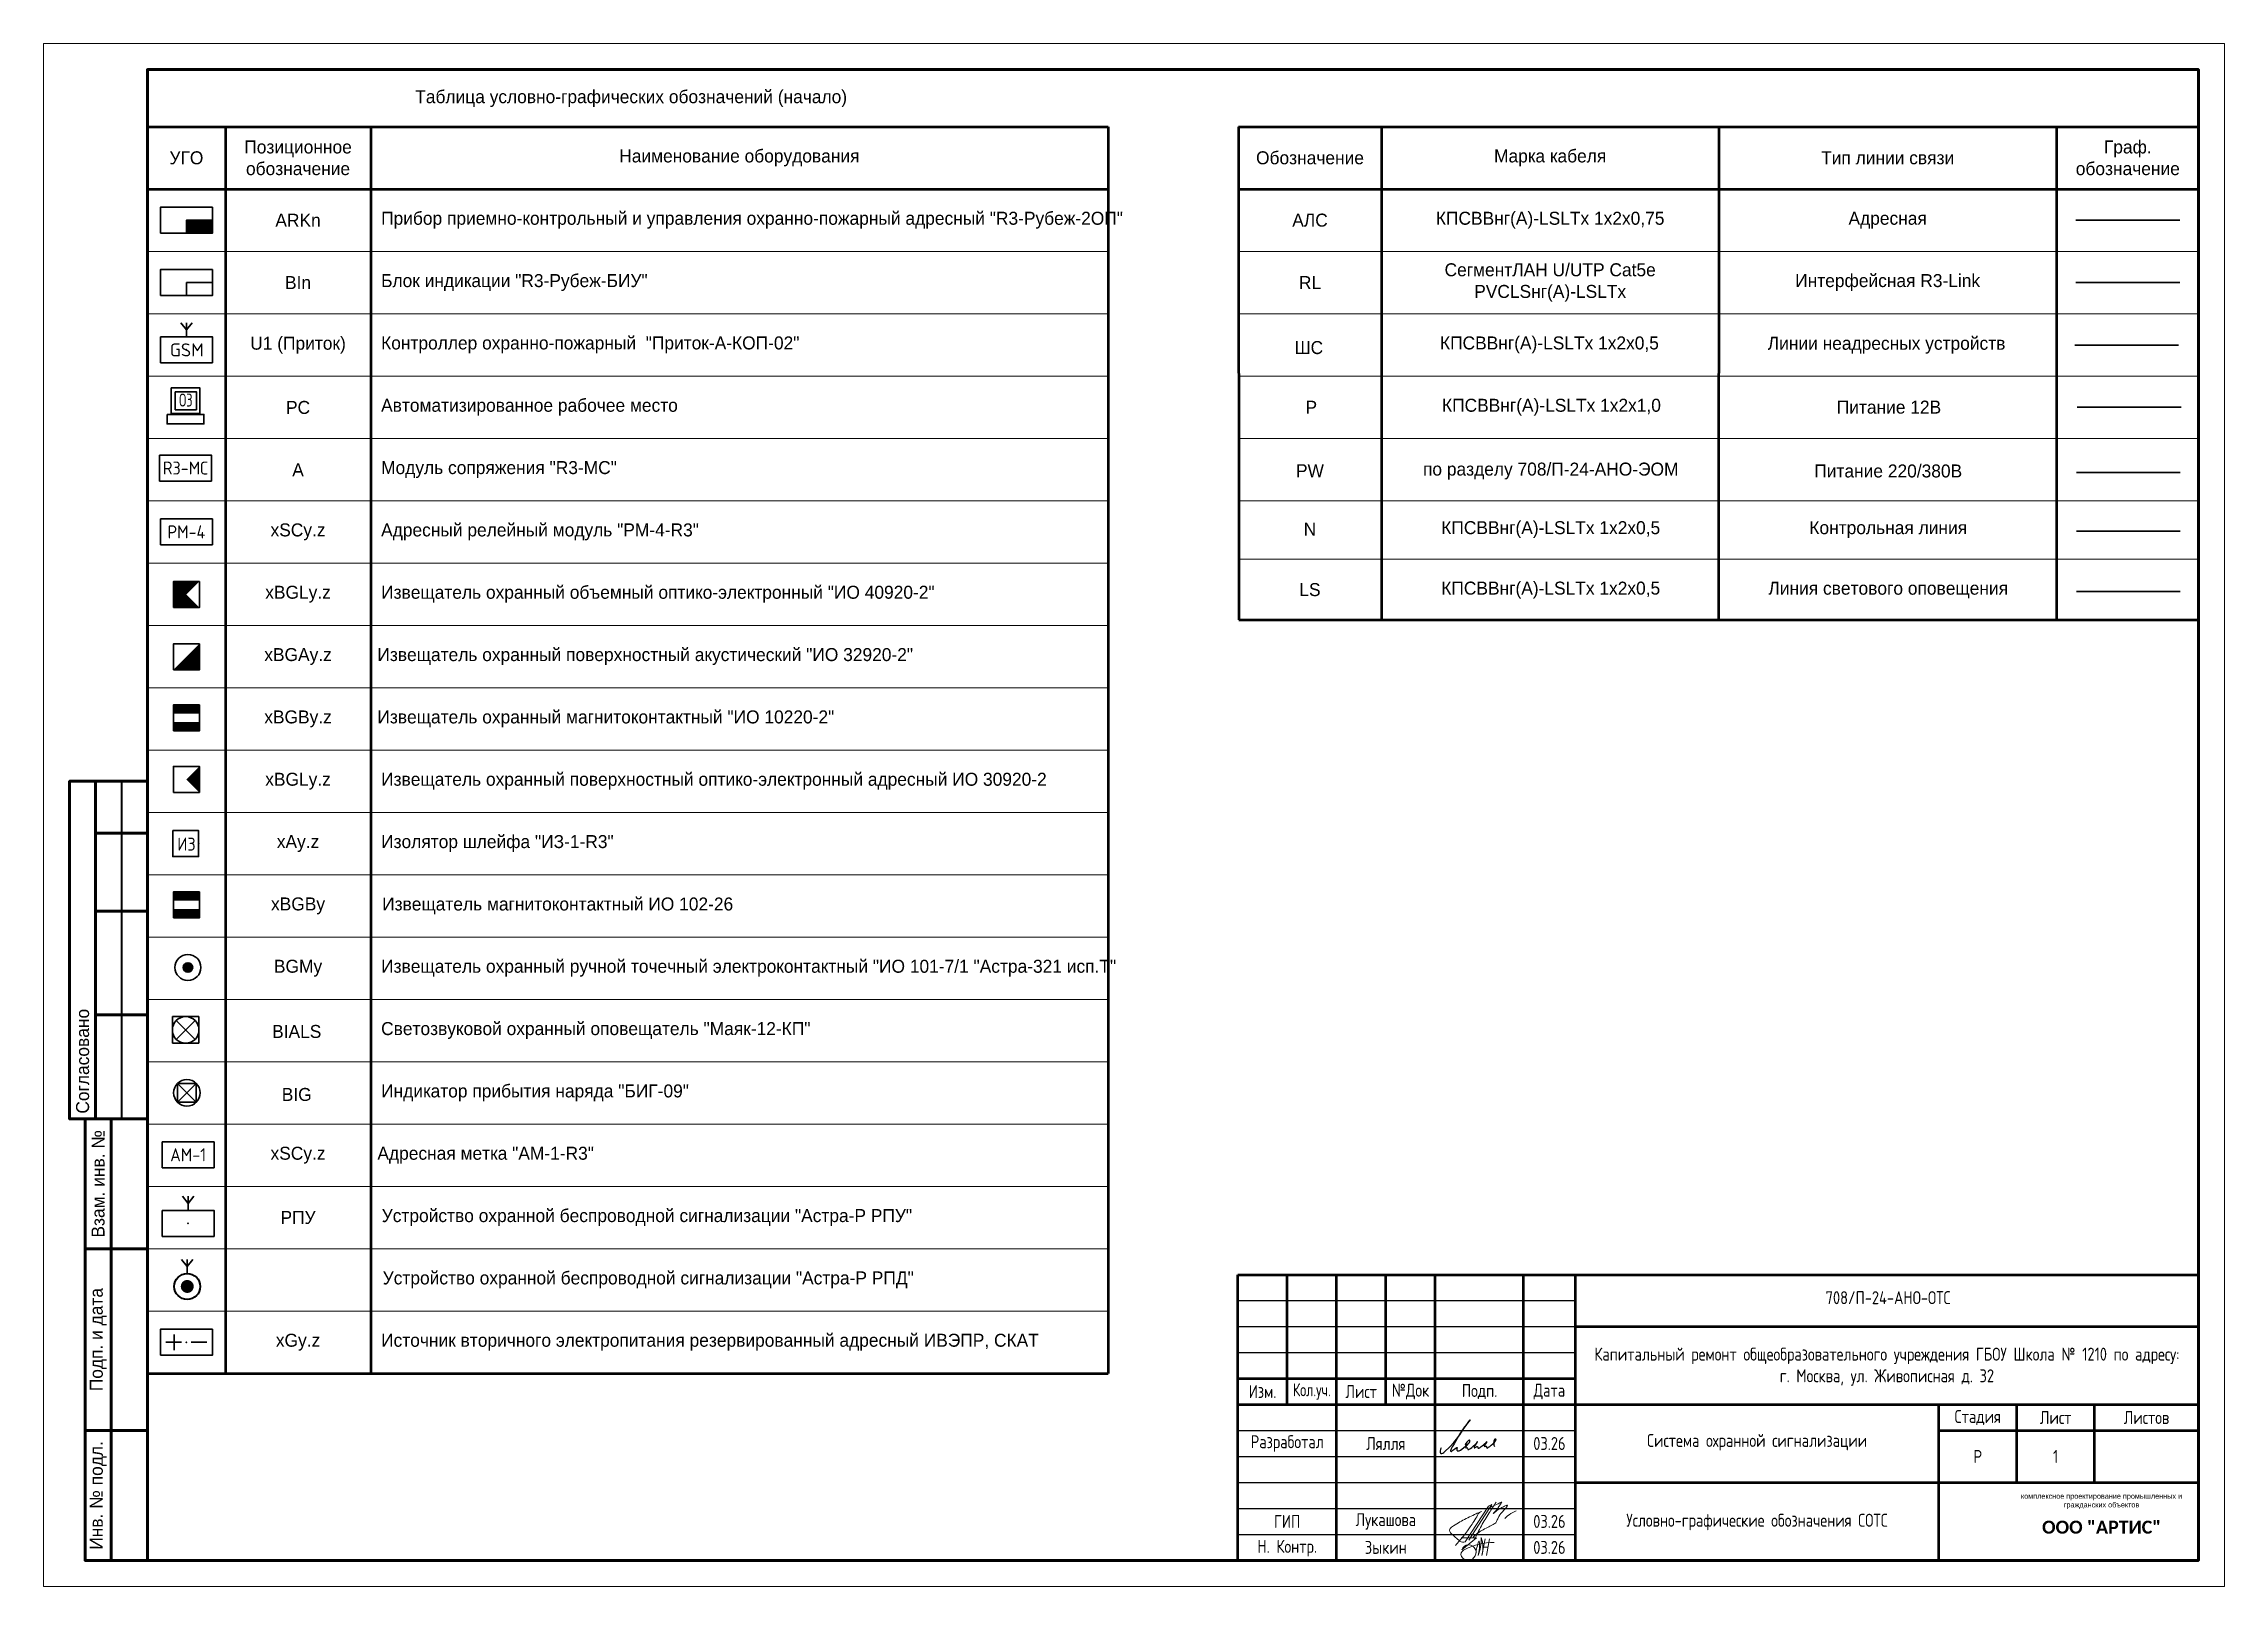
# Paper-space layout 'УГО ОТС' of a CAD drawing. Header units: millimetres. Extents: x -5521 to 1243, y -6220 to 657.
# Drawn here: x -5520.8 to -5102.4, y -6220.5 to -5924.6 of the extents above; entities outside this region: 32.
# The model-space entities are those that its viewports show. They can reach past a viewport. Long polylines and large blocks are cut down to what shows.
import ezdxf
from ezdxf.enums import TextEntityAlignment as Align

# ---------------------------------------------------------------- set-up
doc = ezdxf.new("R2010")
doc.units = ezdxf.units.MM
doc.linetypes.add('штриховаяX2', pattern=[1.5, 1, -0.5])
doc.linetypes.add('штрихпунктирная', pattern=[1, 0.5, -0.25, 0, -0.25])
for name, color, linetype in [('__НАДПИСИ', 7, 'Continuous'), ('G-ANOTVPRT_T', 7, 'Continuous'), ('RC-Таблицы', 7, 'Continuous'), ('СОТ', 7, 'Continuous'), ('стена', 20, 'Continuous')]:
    doc.layers.add(name, color=color, linetype=linetype)
for name, color, linetype, lineweight in [('__ФОРМАТ', 7, 'Continuous', 40), ('A-_ANOTTEXT_T', 7, 'Continuous', 9), ('RC-Извещатели_охранные', 5, 'Continuous', 30), ('RC-Источники_электропитания', 3, 'Continuous', 30), ('RC-Линии_связи-Адресные', 5, 'Continuous', 30), ('RC-Линии_связи-Питание_12-24В', 3, 'Continuous', 30), ('RC-Линии_связи-Шлейфы_сигнальные', 5, 'штриховаяX2', 30), ('RC-Оповещение_световое', 7, 'Continuous', 30), ('RC-Приборы_управления_и_блоки_индикации', 5, 'Continuous', 30), ('RC-Прочее_оборудование', 5, 'Continuous', 30), ('RC-СКУД', 5, 'Continuous', 40), ('лс', 5, 'Continuous', 30), ('Подписи', 7, 'Continuous', 13)]:
    doc.layers.add(name, color=color, linetype=linetype, lineweight=lineweight)
doc.layers.add('Границы листа', color=7, linetype='Continuous', lineweight=0, plot=False)
doc.layers.add('ОФ_подписи', color=5, linetype='Continuous', lineweight=13, true_color=0x0000ff)
doc.styles.add('GOST 2.304 type A', font='', dxfattribs={"height": 250})
doc.styles.add('GOST 2.304 type A_2', font='', dxfattribs={"height": 2.5})
doc.styles.add('GOST 2.304 type A_3', font='', dxfattribs={"height": 3.5})
doc.styles.add('GOST Common_4', font='', dxfattribs={"height": 7})
doc.styles.add('ISOCPEUR', font='isocpeur.ttf', dxfattribs={"width": 0.9, "height": 350})
doc.styles.add('Mipgost_5', font='', dxfattribs={"height": 250})
doc.styles.add('RubezhCAD', font='', dxfattribs={"oblique": 10})
doc.styles.get("Standard").update_dxf_attribs({"font": ''})
doc.styles.add('ГОСТ 2.304', font='')
doc.styles.get('GOST 2.304 type A').set_extended_font_data('GOST 2.304 type A')
doc.styles.get('GOST 2.304 type A_2').set_extended_font_data('GOST 2.304 type A')
doc.styles.get('GOST 2.304 type A_3').set_extended_font_data('GOST 2.304 type A')
doc.styles.get('GOST Common_4').set_extended_font_data('GOST 2.304 type A')
doc.styles.get('Mipgost_5').set_extended_font_data('Mipgost')
doc.styles.get('RubezhCAD').set_extended_font_data('GOST type A')
doc.styles.get('Standard').set_extended_font_data('GOST type B')
doc.styles.get('ГОСТ 2.304').set_extended_font_data('GOST 2.304 type A')

psp = doc.layouts.new('УГО ОТС')

# ---------------------------------------------------------------- texts
at = {"layer": 'A-_ANOTTEXT_T', "attachment_point": 1}
for s, insert, char_height, width, style in [('\\fGOST Common|b0|i0|c204|p34|; ', (599.92, 657.41), 7, 2.9662, 'GOST Common_4'), ('\\fGOST Common|b0|i0|c204|p34|; ', (682.41, 657.41), 7, 2.9662, 'GOST Common_4'), ('\\fGOST Common|b0|i0|c204|p34|; ', (738.37, 657.41), 7, 2.9662, 'GOST Common_4'), ('\\fGOST Common|b0|i0|c204|p34|; ', (844.53, 657.41), 7, 2.9662, 'GOST Common_4'), ('\\fGOST Common|b0|i0|c204|p34|; ', (640.87, 645.43), 7, 2.9662, 'GOST Common_4'), ('\\fGOST Common|b0|i0|c204|p34|; ', (708.67, 645.43), 7, 2.9662, 'GOST Common_4'), ('\\fGOST Common|b0|i0|c204|p34|; ', (810.07, 645.43), 7, 2.9662, 'GOST Common_4'), ('\\fGOST Common|b0|i0|c204|p34|; ', (822.44, 645.43), 7, 2.9662, 'GOST Common_4'), ('\\fGOST Common|b0|i0|c204|p34|; ', (652.58, 621.49), 7, 2.9662, 'GOST Common_4'), ('\\fGOST Common|b0|i0|c204|p34|; ', (731.88, 621.49), 7, 2.9662, 'GOST Common_4'), ('\\fGOST Common|b0|i0|c204|p34|; ', (790.56, 621.49), 7, 2.9662, 'GOST Common_4'), ('\\fGOST 2.304 type A|b0|i0|c204|p34|; ', (1157.37, 68.61), 2.5, 1.2827, 'GOST 2.304 type A_2'), ('\\fGOST 2.304 type A|b0|i0|c204|p34|; ', (1161.34, 68.61), 2.5, 1.2827, 'GOST 2.304 type A_2'), ('\\fGOST 2.304 type A|b0|i0|c204|p34|; ', (1183.56, 68.61), 2.5, 1.2827, 'GOST 2.304 type A_2'), ('\\fGOST 2.304 type A|b0|i0|c204|p34|; ', (1186.08, 68.61), 2.5, 1.2827, 'GOST 2.304 type A_2'), ('\\fGOST 2.304 type A|b0|i0|c204|p34|; ', (1199.44, 68.61), 2.5, 1.2827, 'GOST 2.304 type A_2'), ('\\fGOST 2.304 type A|b0|i0|c204|p34|; ', (1214.45, 68.61), 2.5, 1.2827, 'GOST 2.304 type A_2'), ('\\fGOST 2.304 type A|b0|i0|c204|p34|; ', (1224.71, 68.61), 2.5, 1.2827, 'GOST 2.304 type A_2'), ('\\fGOST 2.304 type A|b0|i0|c204|p34|; ', (1145.4, 64.78), 2.5, 1.2827, 'GOST 2.304 type A_2'), ('\\fGOST 2.304 type A|b0|i0|c204|p34|; ', (1149.63, 64.78), 2.5, 1.2827, 'GOST 2.304 type A_2'), ('\\fGOST 2.304 type A|b0|i0|c204|p34|; ', (1158.82, 64.78), 2.5, 1.2827, 'GOST 2.304 type A_2'), ('\\fGOST 2.304 type A|b0|i0|c204|p34|; ', (1142.67, 17.43), 3.5, 1.6835, 'GOST 2.304 type A_3'), ('\\fGOST 2.304 type A|b0|i0|c204|p34|; ', (1170.98, 17.43), 3.5, 1.6835, 'GOST 2.304 type A_3'), ('\\fGOST 2.304 type A|b0|i0|c204|p34|; ', (1182.29, 17.43), 3.5, 1.6835, 'GOST 2.304 type A_3'), ('\\fGOST 2.304 type A|b0|i0|c204|p34|; ', (1201.87, 17.43), 3.5, 1.6835, 'GOST 2.304 type A_3'), ('\\fGOST 2.304 type A|b0|i0|c204|p34|; ', (1243.34, 17.43), 3.5, 1.6835, 'GOST 2.304 type A_3'), ('\\fGOST 2.304 type A|b0|i0|c204|p34|; ', (1143.4, 12.07), 3.5, 1.6835, 'GOST 2.304 type A_3'), ('\\fGOST 2.304 type A|b0|i0|c204|p34|; ', (1167.34, 12.07), 3.5, 1.6835, 'GOST 2.304 type A_3'), ('\\fGOST 2.304 type A|b0|i0|c204|p34|; ', (1225.35, 12.07), 3.5, 1.6835, 'GOST 2.304 type A_3'), ('\\fGOST 2.304 type A|b0|i0|c204|p34|; ', (1232.69, 12.07), 3.5, 1.6835, 'GOST 2.304 type A_3'), ('\\fGOST 2.304 type A|b0|i0|c204|p34|; ', (1160.79, 6.71), 3.5, 1.6835, 'GOST 2.304 type A_3'), ('\\fGOST 2.304 type A|b0|i0|c204|p34|; ', (1211.59, 6.71), 3.5, 1.6835, 'GOST 2.304 type A_3')]:
    psp.add_mtext(s, dxfattribs=dict(at, insert=insert, char_height=char_height, width=width, style=style))

msp = doc.modelspace()

# ---------------------------------------------------------------- texts
at = {"layer": 'RC-Таблицы', "linetype": 'Continuous', "lineweight": 40, "ltscale": 15, "insert": (416241.50442, 1117.56854), "char_height": 250, "width": 15000, "attachment_point": 5, "style": 'Mipgost_5'}
msp.add_mtext('Таблица условно-графических обозначений (начало)', dxfattribs=at)
at = {"layer": 'RC-Таблицы', "linetype": 'Continuous', "lineweight": 40, "char_height": 250, "style": 'Mipgost_5'}
for s, insert, width, attachment_point in [('УГО', (407675.80172, -23.10425), 1100, 5), ('Позиционное обозначение', (409825.80172, -23.10425), 2400, 5), ('Наименование оборудования', (418325.80172, -23.10425), 13800, 5), ('Обозначение', (429315.80875, -23.10425), 2350, 5), ('Марка кабеля', (433940.80875, -23.10425), 6100, 5), ('Тип линии связи', (440440.80875, -23.10425), 6100, 5), ('Граф. обозначение', (445065.80875, -23.10425), 2350, 5), ('ARKn', (409825.80172, -1223.10425), 2400, 5), ('Прибор приемно-контрольный и управления охранно-пожарный адресный "R3-Рубеж-2ОП"', (411425.80172, -1223.10425), 13800, 4), ('АЛС', (429315.80875, -1223.10425), 2350, 5), ('КПСВВнг(А)-LSLTx 1x2x0,75', (433940.80875, -1223.10425), 6100, 5), ('Адресная', (440440.80875, -1223.10425), 6100, 5), ('СегментЛАН U/UTP Cat5e PVCLSнг(А)-LSLTx', (433940.80875, -2423.10425), 6100, 5), ('BIn', (409825.80172, -2423.10425), 2400, 5), ('Блок индикации "R3-Рубеж-БИУ"', (411425.80172, -2423.10425), 13800, 4), ('RL', (429315.80875, -2423.10425), 2350, 5), ('Интерфейсная R3-Link', (440440.80875, -2423.10425), 6100, 5), ('U1 (Приток)', (409825.80172, -3628.71855), 2400, 5), ('Контроллер охранно-пожарный  "Приток-А-КОП-02"', (411425.80172, -3623.10425), 13800, 4), ('РС', (409825.80172, -4828.71855), 2400, 5), ('Автоматизированное рабочее место', (411425.80172, -4823.10425), 13800, 4), ('P', (429340.82048, -4823.10425), 2350, 5), ('КПСВВнг(А)-LSLTx 1x2x1,0', (433965.82048, -4823.10425), 6100, 5), ('Модуль сопряжения "R3-МС"', (411425.80172, -6023.10425), 13800, 4), ('по разделу 708/П-24-АНО-ЭОМ', (433951.81392, -6052.08541), 6100, 5), ('А', (409825.80172, -6028.71855), 2400, 5), ('PW', (429314.55175, -6044.84012), 2741.5088478, 5), ('Питание 220/380В', (440451.81392, -6052.08541), 6100, 5), ('xSCy.z', (409825.80172, -7223.10425), 2400, 5), ('Адресный релейный модуль "РМ-4-R3"', (411425.80172, -7223.10425), 13300, 4), ('N', (429314.55175, -7172.38722), 2741.5088478, 5), ('КПСВВнг(А)-LSLTx 1x2x0,5', (433951.81392, -7179.63251), 6100, 5), ('Контрольная линия', (440451.81392, -7179.63251), 6100, 5), ('xBGLy.z', (409825.80172, -8423.10425), 2400, 5), ('Извещатель охранный объемный оптико-электронный "ИО 40920-2"', (411425.80172, -8423.10425), 13800, 4), ('LS', (429314.55175, -8336.16077), 2741.5088478, 5), ('КПСВВнг(А)-LSLTx 1x2x0,5', (433951.81392, -8343.40606), 6100, 5), ('Линия светового оповещения', (440451.81392, -8343.40606), 6100, 5), ('xBGАy.z', (409825.80172, -9623.10425), 2400, 5), (' Извещатель охранный поверхностный акустический "ИО 32920-2"', (411261.45394, -9623.10425), 13800, 4), ('xBGBy.z', (409825.80172, -10823.10425), 2400, 5), (' Извещатель охранный магнитоконтактный "ИО 10220-2"', (411261.45394, -10823.10425), 13800, 4), ('xBGLy.z', (409825.80172, -12023.10425), 2400, 5), ('{\\C0;Извещатель охранный поверхностный оптико-электронный адресный ИО 30920-2 }', (411425.80172, -12023.10425), 13800, 4), ('xАy.z', (409825.80172, -13223.10425), 2400, 5), ('Изолятор шлейфа "ИЗ-1-R3"', (411425.80172, -13223.10425), 13800, 4), ('xBGBy', (409825.80172, -14423.10425), 2400, 5), ('Извещатель магнитоконтактный ИО 102-26', (411445.49601, -14423.10425), 13800, 4), ('BGМy', (409825.80172, -15623.10425), 2400, 5), ('Извещатель охранный ручной точечный электроконтактный "ИО 101-7/1 "Астра-321 исп.Т"', (411425.80172, -15623.10425), 13800, 4), ('BIALS', (409800.61723, -16842.36129), 2400, 5), ('Светозвуковой охранный оповещатель "Маяк-12-КП"', (411425.80172, -16823.10425), 13800, 4), ('BIG', (409800.61723, -18055.06899), 2400, 5), ('Индикатор прибытия наряда "БИГ-09"', (411425.80172, -18023.10425), 13800, 4), ('xSCy.z', (409825.80172, -19223.10425), 2400, 5), ('РПУ', (409825.80172, -20423.10425), 2400, 5), ('Источник вторичного электропитания резервированный адресный ИВЭПР, СКАТ', (411425.80172, -22823.10425), 13800, 4)]:
    msp.add_mtext(s, dxfattribs=dict(at, insert=insert, width=width, attachment_point=attachment_point))
at = {"layer": 'RC-Таблицы', "linetype": 'Continuous', "lineweight": 40, "transparency": 33554687, "char_height": 250, "attachment_point": 5, "style": 'Mipgost_5'}
for s, insert, width in [('ШС', (429294.7989, -3676.37161), 2350), ('КПСВВнг(А)-LSLTx 1x2x0,5', (433926.80218, -3623.10425), 6100), ('Линии неадресных устройств', (440419.7989, -3629.63898), 6100)]:
    msp.add_mtext(s, dxfattribs=dict(at, insert=insert, width=width))
at = {"layer": 'RC-Таблицы', "color": 7, "linetype": 'Continuous', "lineweight": 40, "char_height": 250, "style": 'Mipgost_5'}
for s, insert, width, attachment_point in [('Питание 12В', (440465.82048, -4823.10425), 6100, 5), (' Адресная метка "АМ-1-R3"', (411261.45394, -19223.10425), 13800, 4)]:
    msp.add_mtext(s, dxfattribs=dict(at, insert=insert, width=width, attachment_point=attachment_point))
at = {"layer": 'RC-Таблицы', "color": 6, "linetype": 'Continuous', "lineweight": 40, "char_height": 250, "style": 'Mipgost_5'}
for s, insert, width, attachment_point in [('{\\C0;Устройство охранной беспроводной сигнализации "Астра-Р РПУ" }', (411437.46847, -20423.10425), 13800, 4), ('{\\C0;Устройство охранной беспроводной сигнализации "Астра-Р РПД" }', (411456.19641, -21623.10425), 13800, 4), ('{\\C0;хGy.z}', (409825.80172, -22823.10425), 2400, 5)]:
    msp.add_mtext(s, dxfattribs=dict(at, insert=insert, width=width, attachment_point=attachment_point))
at = {"layer": 'СОТ', "char_height": 250, "attachment_point": 5, "style": 'GOST 2.304 type A'}
for s, insert, width in [('1', (443675.80172, -25023.10425), 1500), ('Условно-графические обозначения СОТС', (437925.80172, -26284.79232), 7000)]:
    msp.add_mtext(s, dxfattribs=dict(at, insert=insert, width=width))

# ---------------------------------------------------------------- blocks, each defined once
blk = doc.blocks.new('RC-UGO-OS-10')
at = {"layer": 'RC-Оповещение_световое', "color": 3, "transparency": 33554687}
for p, q in [((-2.56, 2.56), (2.56, 2.56)), ((-2.56, 2.56), (-2.56, -2.56)), ((-1.81, 1.81), (1.81, -1.81)), ((-1.81, -1.81), (1.81, 1.81)), ((2.56, 2.56), (2.56, -2.56)), ((-2.56, -2.56), (2.56, -2.56))]:
    blk.add_line(p, q, dxfattribs=at)
blk.add_circle((0, 0), 2.56, dxfattribs=at)
at = {"layer": 'RC-Оповещение_световое', "transparency": 33554687}
blk.add_attdef('PSTN', text='', height=2.5, dxfattribs=at).set_placement((0.86, 2.39), align=Align.BOTTOM_LEFT)
blk = doc.blocks.new('биг-09')
at = {"layer": 'RC-Оповещение_световое', "color": 1, "transparency": 33554687}
for p, q in [((-181, 181), (181, -181)), ((-181, -181), (181, 181))]:
    blk.add_line(p, q, dxfattribs=at)
blk.add_lwpolyline([(-181, 181), (181, 181), (181, -181), (-181, -181)], close=True, dxfattribs=at)
blk.add_circle((0, 0), 256, dxfattribs=at)
blk = doc.blocks.new('RC-UGO-PC-02')
blk.add_wipeout([(-3.55, -2.66), (-3.55, -4.49), (3.55, -4.49), (3.55, -2.66)]).dxf.layer = 'RC-Приборы_управления_и_блоки_индикации'
blk.add_wipeout([(-2.75, 2.49), (-2.75, -2.49), (2.75, -2.49), (2.75, 2.49)]).dxf.layer = 'RC-Приборы_управления_и_блоки_индикации'
at = {"layer": 'RC-Приборы_управления_и_блоки_индикации'}
for points in [[(-2.75, 2.49), (2.75, 2.49), (2.75, -2.49), (-2.75, -2.49)], [(-1.96, 1.72), (2.11, 1.72), (2.11, -1.77), (-1.96, -1.77)], [(-3.55, -2.66), (3.55, -2.66), (3.55, -4.49), (-3.55, -4.49)]]:
    blk.add_lwpolyline(points, close=True, dxfattribs=at)
at = {"layer": 'RC-Приборы_управления_и_блоки_индикации', "ltscale": 100, "style": 'ISOCPEUR', "width": 0.7}
blk.add_text('ОЗ', height=2.5, dxfattribs=at).set_placement((0.08, 0.11), align=Align.MIDDLE)
at = {"layer": 'RC-Приборы_управления_и_блоки_индикации'}
blk.add_attdef('PSTN', text='', height=2.5, dxfattribs=at).set_placement((1.09, 2.57), align=Align.BOTTOM_LEFT)
blk = doc.blocks.new('RC-UGO-IOTR-01')
at = {"layer": 'RC-Извещатели_охранные'}
h = blk.add_hatch(color=256, dxfattribs=at)
h.dxf.hatch_style = 1
h.paths.add_polyline_path([(0.92, 0), (-0.92, 0, 1)])
h.paths.add_polyline_path([(-0.92, 0), (0.92, 0, 1)])
for radius in [2.5, 0.918]:
    blk.add_circle((0, 0), radius, dxfattribs=at)
blk.add_attdef('PSTN', text='', height=1.5, dxfattribs=at).set_placement((2.5, 2.5), align=Align.BOTTOM_CENTER)
blk = doc.blocks.new('RC-UGO-AM-01')
at = {"layer": 'RC-Прочее_оборудование'}
blk.add_point((0, 0), dxfattribs=at)
blk.add_wipeout([(4.99, 2.5), (4.99, -2.5), (-4.99, -2.5), (-4.99, 2.5)]).dxf.layer = 'RC-Прочее_оборудование'
blk.add_wipeout([(-4.99, -2.5), (-4.99, 2.5), (4.99, 2.5), (4.99, -2.5)]).dxf.layer = 'RC-Прочее_оборудование'
blk.add_lwpolyline([(-4.99, 2.5), (4.99, 2.5), (4.99, -2.5), (-4.99, -2.5), (-4.99, 2.5)], close=True, dxfattribs=at)
blk.add_lwpolyline([(-4.99, 2.5), (-4.99, 2.5)], dxfattribs=at)
blk.add_lwpolyline([(-4.99, 2.5), (-4.99, 2.5)], dxfattribs=at)
at = {"layer": 'RC-Прочее_оборудование', "ltscale": 100, "style": 'ISOCPEUR', "width": 0.9}
blk.add_text('АМ-1', height=2.5, dxfattribs=at).set_placement((0, 0), align=Align.MIDDLE)
at = {"layer": 'RC-Прочее_оборудование'}
blk.add_attdef('PSTN', text='', height=2.5, dxfattribs=at).set_placement((2.32, 2.4), align=Align.BOTTOM_LEFT)
blk = doc.blocks.new('RC-UGO-IOM-01')
at = {"layer": 'RC-Извещатели_охранные'}
blk.add_point((0, 0), dxfattribs=at)
blk.add_wipeout([(2.5, -2.5), (2.5, 2.5), (-2.5, 2.5), (-2.5, -2.5)]).dxf.layer = 'RC-Извещатели_охранные'
blk.add_wipeout([(-2.5, -2.5), (-2.5, 2.5), (2.5, 2.5), (2.5, -2.5)]).dxf.layer = 'RC-Извещатели_охранные'
h = blk.add_hatch(color=256, dxfattribs=at)
h.dxf.hatch_style = 1
h.paths.add_polyline_path([(2.5, 0.8), (2.5, 2.51), (-2.5, 2.5), (-2.5, 0.8)])
h = blk.add_hatch(color=256, dxfattribs=at)
h.dxf.hatch_style = 1
h.paths.add_polyline_path([(2.5, -2.5), (2.5, -0.79), (-2.5, -0.8), (-2.5, -2.5)])
blk.add_lwpolyline([(-2.5, -2.5), (2.5, -2.5), (2.5, 2.5), (-2.5, 2.5)], close=True, dxfattribs=at)
blk.add_attdef('PSTN', text='', height=2.5, dxfattribs=at).set_placement((0.98, 2.6), align=Align.BOTTOM_LEFT)
blk = doc.blocks.new('RC-UGO-IOPO-02')
blk.add_wipeout([(2.5, -2.5), (2.5, 2.5), (-2.5, 2.5), (-2.5, -2.5)]).dxf.layer = 'RC-Извещатели_охранные'
blk.add_wipeout([(-2.5, -2.5), (-2.5, 2.5), (2.5, 2.5), (2.5, -2.5)]).dxf.layer = 'RC-Извещатели_охранные'
at = {"layer": 'RC-Извещатели_охранные'}
h = blk.add_hatch(color=256, dxfattribs=at)
h.dxf.hatch_style = 1
h.paths.add_polyline_path([(2.5, -2.5), (0, 0), (2.5, 2.5), (-2.5, 2.5), (-2.5, -2.5)])
blk.add_lwpolyline([(-2.5, -2.5), (2.5, -2.5), (2.5, 2.5), (-2.5, 2.5)], close=True, dxfattribs=at)
blk.add_attdef('PSTN', text='', height=2.5, dxfattribs=at).set_placement((0.98, 2.6), align=Align.BOTTOM_LEFT)
blk = doc.blocks.new('RC-UGO-IZ-01')
at = {"layer": 'RC-Прочее_оборудование'}
blk.add_point((2.5, 0), dxfattribs=at)
blk.add_wipeout([(2.49, -2.5), (-2.49, -2.5), (-2.49, 2.5), (2.49, 2.5)]).dxf.layer = 'RC-Прочее_оборудование'
blk.add_wipeout([(-2.49, -2.5), (-2.49, 2.5), (2.49, 2.5), (2.49, -2.5)]).dxf.layer = 'RC-Прочее_оборудование'
blk.add_lwpolyline([(-2.49, 2.5), (2.49, 2.5), (2.49, -2.5), (-2.49, -2.5), (-2.49, 2.5)], close=True, dxfattribs=at)
blk.add_lwpolyline([(-2.49, 2.5), (-2.49, 2.5)], dxfattribs=at)
blk.add_lwpolyline([(-2.49, 2.5), (-2.49, 2.5)], dxfattribs=at)
at = {"layer": 'RC-Прочее_оборудование', "ltscale": 100, "style": 'ISOCPEUR', "width": 0.9}
blk.add_text('ИЗ', height=2.5, dxfattribs=at).set_placement((0.15, -0.09), align=Align.MIDDLE)
at = {"layer": 'RC-Прочее_оборудование'}
blk.add_attdef('PSTN', text='', height=2.5, dxfattribs=at).set_placement((5.66, 2.58), align=Align.BOTTOM_CENTER)
blk = doc.blocks.new('RC-UGO-IOZ-02')
blk.add_wipeout([(2.5, -2.5), (2.5, 2.5), (-2.5, 2.5), (-2.5, -2.5)]).dxf.layer = 'RC-Извещатели_охранные'
blk.add_wipeout([(-2.5, -2.5), (-2.5, 2.5), (2.5, 2.5), (2.5, -2.5)]).dxf.layer = 'RC-Извещатели_охранные'
at = {"layer": 'RC-Извещатели_охранные'}
h = blk.add_hatch(color=256, dxfattribs=at)
h.dxf.hatch_style = 1
h.paths.add_polyline_path([(2.5, -2.5), (2.5, 2.5), (0, 0), (-2.5, -2.5)])
blk.add_lwpolyline([(-2.5, -2.5), (2.5, -2.5), (2.5, 2.5), (-2.5, 2.5)], close=True, dxfattribs=at)
blk.add_attdef('PSTN', text='', height=2.5, dxfattribs=at).set_placement((0.98, 2.6), align=Align.BOTTOM_LEFT)
blk = doc.blocks.new('RC-UGO-SBTN-01')
at = {"const_width": 1.25}
blk.add_lwpolyline([(-0.62, 0, 1), (0.62, 0, 1)], format="xyb", close=True, dxfattribs=at)
blk.add_circle((0, 0), 2.5)
blk.add_attdef('PSTN', text='', height=2.5).set_placement((0.58, 2.52), align=Align.BOTTOM_LEFT)
blk = doc.blocks.new('*U1004')
for p, q in [((5, 155), (5, 90)), ((15, 155), (15, 90))]:
    blk.add_line(p, q)
at = {"lineweight": -2}
for p, q in [((10, 155), (10, 90)), ((10, 145), (20, 145)), ((10, 130), (20, 130)), ((10, 110), (20, 110)), ((13, 90), (13, 5)), ((8, 65), (20, 65)), ((8, 30), (20, 30))]:
    blk.add_line(p, q, dxfattribs=at)
blk.add_lwpolyline([(20, 5), (415, 5), (415, 292), (20, 292)], close=True, dxfattribs=at)
for points in [[(20, 155), (5, 155), (5, 90), (8, 90)], [(20, 5), (8, 5), (8, 90), (20, 90)]]:
    blk.add_lwpolyline(points, dxfattribs=at)
at = {"layer": 'Границы листа'}
blk.add_lwpolyline([(420, 0), (0, 0), (0, 297), (420, 297)], close=True, dxfattribs=at)
at = {"lineweight": 30, "style": 'Mipgost_5'}
blk.add_text('Согласовано', height=2.5, rotation=90, dxfattribs=at).set_placement((7.5, 91), align=Align.MIDDLE_LEFT)
for s, p in [('Взам. инв. №', (10.5, 77.5)), ('Подп. и дата', (10.5, 47.5)), ('Инв. № подл.', (10.5, 17.5))]:
    blk.add_text(s, height=2.5, rotation=90, dxfattribs=at).set_placement(p, align=Align.MIDDLE)
at = {"lineweight": 13, "oblique": 10, "flags": 8}
blk.add_attdef('ФОРМАТ', (380.94, 1.12), '', height=3, dxfattribs=at)
blk = doc.blocks.new('RC-UGO-PPK-01')
blk.add_wipeout([(5, -2.5), (5, 2.5), (-5, 2.5), (-5, -2.5)]).dxf.layer = 'RC-Приборы_управления_и_блоки_индикации'
blk.add_wipeout([(-5, -2.5), (-5, 2.5), (5, 2.5), (5, -2.5)]).dxf.layer = 'RC-Приборы_управления_и_блоки_индикации'
at = {"layer": 'RC-Приборы_управления_и_блоки_индикации'}
h = blk.add_hatch(color=256, dxfattribs=at)
h.dxf.hatch_style = 1
h.paths.add_polyline_path([(5, -2.5), (5, 0), (0, 0), (0, -2.5)])
blk.add_lwpolyline([(-5, -2.5), (5, -2.5), (5, 2.5), (-5, 2.5)], close=True, dxfattribs=at)
for points in [[(5, 0), (0, 0), (0, -2.5)], [(0, 0), (5, 0)]]:
    blk.add_lwpolyline(points, dxfattribs=at)
blk.add_attdef('PSTN', text='', height=1.5, dxfattribs=at).set_placement((5, 2.5), align=Align.BOTTOM_CENTER)
blk = doc.blocks.new('RC-UGO-BKI-01')
blk.add_wipeout([(5, -2.5), (5, 2.5), (-5, 2.5), (-5, -2.5)]).dxf.layer = 'RC-Приборы_управления_и_блоки_индикации'
blk.add_wipeout([(-5, -2.5), (-5, 2.5), (5, 2.5), (5, -2.5)]).dxf.layer = 'RC-Приборы_управления_и_блоки_индикации'
at = {"layer": 'RC-Приборы_управления_и_блоки_индикации'}
for p, q in [((5, 0), (0, 0)), ((0, 0), (0, -2.5))]:
    blk.add_line(p, q, dxfattribs=at)
blk.add_lwpolyline([(-5, -2.5), (5, -2.5), (5, 2.5), (-5, 2.5)], close=True, dxfattribs=at)
blk.add_attdef('PSTN', text='', height=2.5, dxfattribs=at).set_placement((6.29, 2.38), align=Align.BOTTOM_CENTER)
blk = doc.blocks.new('RC-UGO-IP12-03')
blk.add_wipeout([(5, -2.5), (5, 2.5), (-5, 2.5), (-5, -2.5)]).dxf.layer = 'RC-Источники_электропитания'
blk.add_wipeout([(-5, -2.5), (-5, 2.5), (5, 2.5), (5, -2.5)]).dxf.layer = 'RC-Источники_электропитания'
at = {"layer": 'RC-Источники_электропитания'}
blk.add_lwpolyline([(-5, -2.5), (5, -2.5), (5, 2.5), (-5, 2.5)], close=True, dxfattribs=at)
for points in [[(-3.94, 0), (-0.94, 0)], [(-2.37, -1.52), (-2.37, 1.48)], [(0.94, 0), (3.94, 0)]]:
    blk.add_lwpolyline(points, dxfattribs=at)
blk.add_point((0, 0), dxfattribs=at)
blk.add_attdef('PSTN', text='', height=2.5, dxfattribs=at).set_placement((6.11, 2.42), align=Align.BOTTOM_CENTER)
blk = doc.blocks.new('RC-UGO-RM-04')
at = {"layer": 'RC-Прочее_оборудование'}
blk.add_point((0, 0), dxfattribs=at)
blk.add_wipeout([(5, 2.5), (5, -2.5), (-5, -2.5), (-5, 2.5)]).dxf.layer = 'RC-Прочее_оборудование'
blk.add_wipeout([(-5, -2.5), (-5, 2.5), (5, 2.5), (5, -2.5)]).dxf.layer = 'RC-Прочее_оборудование'
for p, q in [((-5, 2.5), (5, 2.5)), ((-5, -2.5), (-5, 2.5)), ((-5, 2.5), (-5, 2.5)), ((5, 2.5), (5, -2.5)), ((5, -2.5), (-5, -2.5))]:
    blk.add_line(p, q, dxfattribs=at)
at = {"layer": 'RC-Прочее_оборудование', "ltscale": 100, "style": 'ISOCPEUR', "width": 0.9}
blk.add_text('РМ-4', height=2.5, dxfattribs=at).set_placement((0, 0), align=Align.MIDDLE)
at = {"layer": 'RC-Прочее_оборудование'}
blk.add_attdef('PSTN', text='', height=2.5, dxfattribs=at).set_placement((5.72, 2.54), align=Align.BOTTOM_CENTER)
blk = doc.blocks.new('RC-UGO-IOPPA-01')
blk.add_wipeout([(2.5, -2.5), (2.5, 2.5), (-2.5, 2.5), (-2.5, -2.5)]).dxf.layer = 'RC-Извещатели_охранные'
blk.add_wipeout([(-2.5, -2.5), (-2.5, 2.5), (2.5, 2.5), (2.5, -2.5)]).dxf.layer = 'RC-Извещатели_охранные'
at = {"layer": 'RC-Извещатели_охранные'}
h = blk.add_hatch(color=256, dxfattribs=at)
h.dxf.hatch_style = 1
h.paths.add_polyline_path([(2.5, -2.5), (2.5, 2.5), (0, 0)])
blk.add_lwpolyline([(-2.5, -2.5), (2.5, -2.5), (2.5, 2.5), (-2.5, 2.5)], close=True, dxfattribs=at)
blk.add_attdef('PSTN', text='', height=2.5, dxfattribs=at).set_placement((0.98, 2.6), align=Align.BOTTOM_LEFT)
blk = doc.blocks.new('RC-UGO-UPI-02')
blk.add_wipeout([(4.99, -2.5), (4.99, 2.5), (-4.99, 2.5), (-4.99, -2.5)]).dxf.layer = 'RC-Прочее_оборудование'
blk.add_wipeout([(-4.99, -2.5), (-4.99, 2.5), (4.99, 2.5), (4.99, -2.5)]).dxf.layer = 'RC-Прочее_оборудование'
at = {"layer": 'RC-Прочее_оборудование'}
for p, q in [((0, 3.86), (-1.1, 5.22)), ((0, 2.5), (0, 5.22)), ((0, 3.86), (1.1, 5.22))]:
    blk.add_line(p, q, dxfattribs=at)
blk.add_lwpolyline([(-4.99, 2.5), (4.99, 2.5), (4.99, -2.5), (-4.99, -2.5), (-4.99, 2.5)], close=True, dxfattribs=at)
blk.add_point((0, 0), dxfattribs=at)
at = {"layer": 'RC-Прочее_оборудование', "ltscale": 100, "style": 'ISOCPEUR'}
blk.add_text('GSM', height=2.5, dxfattribs=at).set_placement((0.07, -0.02), align=Align.MIDDLE)
at = {"layer": 'RC-Прочее_оборудование'}
blk.add_attdef('PSTN', text='', height=2.5, dxfattribs=at).set_placement((2.87, 2.8), align=Align.BOTTOM_LEFT)
blk = doc.blocks.new('П_Зыкин')
at = {"layer": 'ОФ_подписи', "color": 5, "ltscale": 100, "transparency": 33554687}
for p, q in [((142, 249), (62, -174)), ((102, 37), (218, 37)), ((258, 249), (178, -174))]:
    blk.add_line(p, q, dxfattribs=at)
blk.add_lwpolyline([(-462, 273), (-74, 273), (-446, -30)], dxfattribs=at)
for centre, radius, start, end in [((-271, -94), 186, 314.2393, 159.9348), ((345, -1372), 1523, 88.8758, 117.8788), ((1109, -252), 1204, 158.7593, 174.231), ((-1024, 224), 1068, 337.8144, 2.8859), ((-849, 72), 852, 342.8308, 7.4815), ((-9, 182), 4.48, 8.9691, 155.6551), ((-643, 22), 732, 344.4555, 20.462), ((-318, -169), 151, 108.7568, 173.4251), ((-287, -115), 185, 191.5358, 322.3512)]:
    blk.add_arc(centre, radius, start, end, dxfattribs=at)
blk = doc.blocks.new('П_Лукашова')
at = {"layer": 'ОФ_подписи', "color": 5}
for p, q in [((221, 339), (-221, -339)), ((286, 371), (-156, -307)), ((283, 370), (218, 338))]:
    blk.add_line(p, q, dxfattribs=at)
for points in [[(221, 301), (344, 360), (434, 401), (475, 416), (464, 395), (420, 336), (342, 232), (310, 203), (337, 221), (420, 283), (490, 322), (558, 352), (576, 358), (491, 240), (403, 113), (374, 49), (360, 20)], [(-221, -339), (-276, -344), (-368, -289), (-446, -221), (-505, -166), (-522, -116), (-412, -16), (-295, 56), (-173, 120), (-49, 179), (33, 216), (87, 237), (52, 221), (11, 167), (-59, 51), (-126, -52), (-177, -132), (-256, -231), (-409, -409)], [(360, 20), (294, -18), (203, -65), (91, -124), (-73, -248)], [(366, 415), (236, 213), (85, -37), (-50, -300)], [(530, 102), (646, 199), (748, 254)]]:
    blk.add_spline(points, degree=3, dxfattribs=at)
blk = doc.blocks.new('штамп')
at = {"layer": '__ФОРМАТ', "linetype": 'Continuous', "lineweight": 50}
for p, q in [((531929, 45357), (531929, 50857)), ((531929, 50857), (550429, 50857)), ((532879, 48357), (532879, 50857)), ((533829, 45357), (533829, 50857)), ((534779, 48357), (534779, 50857)), ((535729, 45357), (535729, 50857)), ((537429, 45357), (537429, 50857)), ((538429, 45357), (538429, 50857)), ((550429, 45357), (550429, 50857)), ((538429, 49857), (550429, 49857)), ((531929, 48857), (538429, 48857)), ((531929, 48357), (550429, 48357)), ((545429, 45357), (545429, 48357)), ((546929, 46857), (546929, 48357)), ((548429, 46857), (548429, 48357)), ((545429, 47857), (550429, 47857)), ((538429, 46857), (550429, 46857)), ((531929, 45357), (550429, 45357))]:
    blk.add_line(p, q, dxfattribs=at)
at = {"layer": '__ФОРМАТ', "linetype": 'Continuous', "lineweight": -2}
for p, q in [((531929, 50357), (538429, 50357)), ((531929, 49857), (538429, 49857)), ((531929, 49357), (538429, 49357)), ((531929, 48857), (538429, 48857)), ((531929, 47857), (538429, 47857)), ((531929, 47357), (538429, 47357)), ((531929, 46857), (538429, 46857)), ((538429, 46857), (550429, 46857)), ((531929, 46357), (538429, 46357)), ((531929, 45857), (538429, 45857))]:
    blk.add_line(p, q, dxfattribs=at)
at = {"layer": 'Подписи', "color": 5, "lineweight": 25}
blk.add_lwpolyline([(535847, 47525), (535833, 47500), (535823, 47461), (535824, 47440), (535829, 47423), (535840, 47414), (535857, 47413), (535876, 47421), (535897, 47435), (535917, 47454), (536005, 47539), (536088, 47624), (536142, 47690), (536203, 47776), (536266, 47874), (536323, 47953), (536362, 48009), (536395, 48059), (536405, 48060), (536397, 48045), (536295, 47925), (536205, 47790), (536095, 47603), (536059, 47544), (536038, 47506), (536029, 47485), (536027, 47473), (536027, 47462), (536031, 47457), (536037, 47454), (536045, 47456), (536057, 47466), (536072, 47479), (536107, 47506), (536133, 47525), (536147, 47532), (536152, 47532), (536153, 47529), (536150, 47520), (536147, 47504), (536146, 47491), (536148, 47479), (536150, 47471), (536157, 47465), (536166, 47462), (536178, 47464), (536189, 47469), (536215, 47480), (536240, 47498), (536281, 47529), (536306, 47550), (536324, 47567), (536342, 47582), (536372, 47609), (536388, 47629), (536397, 47646), (536399, 47657), (536398, 47666), (536393, 47671), (536383, 47671), (536372, 47667), (536356, 47653), (536336, 47632), (536323, 47612), (536313, 47599), (536309, 47587), (536310, 47579), (536315, 47575), (536326, 47579), (536335, 47585), (536344, 47592), (536348, 47595), (536352, 47596), (536354, 47595), (536355, 47592), (536349, 47583), (536342, 47575), (536334, 47561), (536326, 47547), (536322, 47538), (536320, 47531), (536321, 47523), (536325, 47519), (536328, 47519), (536333, 47524), (536338, 47527), (536344, 47526), (536346, 47520), (536351, 47508), (536355, 47498), (536359, 47493), (536366, 47491), (536375, 47491), (536385, 47497), (536412, 47513), (536436, 47532), (536466, 47559), (536491, 47583), (536517, 47607), (536529, 47621), (536545, 47642), (536547, 47643), (536546, 47644), (536543, 47644), (536541, 47642), (536538, 47637), (536499, 47577), (536491, 47558), (536482, 47544), (536480, 47535), (536479, 47529), (536481, 47524), (536483, 47522), (536489, 47523), (536494, 47526), (536502, 47532), (536512, 47539), (536522, 47544), (536530, 47548), (536541, 47549), (536547, 47546), (536550, 47541), (536551, 47531), (536552, 47525), (536553, 47521), (536558, 47517), (536562, 47515), (536568, 47515), (536575, 47517), (536583, 47523), (536596, 47533), (536617, 47547), (536636, 47561), (536659, 47583), (536688, 47609), (536702, 47620), (536713, 47630), (536721, 47636), (536727, 47641), (536727, 47643), (536726, 47644), (536723, 47643), (536720, 47638), (536715, 47629), (536693, 47594), (536681, 47575), (536676, 47566), (536674, 47557), (536677, 47551), (536679, 47547), (536684, 47546), (536689, 47549), (536695, 47552), (536700, 47554), (536709, 47554), (536716, 47551), (536717, 47545), (536719, 47535), (536721, 47527), (536725, 47524), (536731, 47520), (536741, 47523), (536747, 47528), (536757, 47534), (536779, 47550), (536809, 47572), (536842, 47600), (536865, 47623), (536880, 47642), (536895, 47664), (536899, 47675), (536901, 47684), (536898, 47689), (536891, 47693), (536881, 47689), (536873, 47682), (536862, 47668), (536856, 47654), (536855, 47638), (536856, 47622), (536856, 47598), (536858, 47583), (536860, 47572), (536864, 47560), (536871, 47551)], dxfattribs=at)
at = {"layer": 'ОФ_подписи'}
for name, p, xscale, yscale, zscale in [('П_Лукашова', (536533, 46057), 1.010226427429054, 1.010226427429054, 1.010226427429054), ('П_Зыкин', (536581, 45585), 0.7621923841183493, 0.7621923841183493, 0.7621923841183493)]:
    blk.add_blockref(name, p, dxfattribs=dict(at, xscale=xscale, yscale=yscale, zscale=zscale))
at = {"transparency": 33554687, "attachment_point": 5, "style": 'ГОСТ 2.304'}
for s, insert, char_height, width in [('{\\fArial|b0|i0|c204|p34;комплексное проектирование промышленных и гражданских объектов}', (548563, 46495), 100, 3372.21), ('{\\fCorbel Light|b1|i0|c204|p34;ООО "АРТИС"}', (548563, 45995), 250, 4171.2)]:
    blk.add_mtext(s, dxfattribs=dict(at, insert=insert, char_height=char_height, width=width))
at = {"layer": '__НАДПИСИ', "lineweight": 9, "ltscale": 2, "style": 'ISOCPEUR', "flags": 1}
blk.add_attdef('NOTATION', (548864, 51134), '', height=250, dxfattribs=at)
at = {"layer": '__НАДПИСИ', "lineweight": 9, "ltscale": 2, "style": 'RubezhCAD', "oblique": 10}
blk.add_attdef('SHEET', text='', height=250, dxfattribs=at).set_placement((547679, 47357), align=Align.MIDDLE_CENTER)
at = {"layer": '__ФОРМАТ', "color": 7, "linetype": 'Continuous', "lineweight": 20, "char_height": 250, "attachment_point": 5, "style": 'GOST 2.304 type A'}
for s, insert, width in [('Капитальный ремонт общеобразовательного учреждения ГБОУ Школа № 1210 по адресу:      \\Pг. Москва, ул. Живописная д. 32', (544429, 49085), 12000), ('\\pi-7.5,l7.5,t7.5;{\\W0.9;\\C256;Кол.уч.}', (533354, 48607), 950)]:
    blk.add_mtext(s, dxfattribs=dict(at, insert=insert, width=width))
for s, insert, width, line_spacing_factor in [('\\pi-7.5,l7.5,t7.5;{\\C256;Изм.}', (532404, 48607), 950, 1.2), ('\\pi-7.5,l7.5,t7.5;{\\C256;Лист}', (534304, 48607), 950, 1.2), ('\\pi-7.5,l7.5,t7.5;{\\C256;№Док}', (535254, 48607), 950, 1.2), ('\\pi-7.5,l7.5,t7.5;{\\C256;Подп.}', (536584, 48607), 1710.72, 1.2), ('\\pi-7.5,l7.5,t7.5;{\\C256;Дата}', (537929, 48607), 1000, 1.2), ('\\pi-7.5,l7.5,t7.5;{\\C256;Стадия}', (546179, 48107), 1500, 1.2), ('\\pi-7.5,l7.5,t7.5;{\\C256;Лист}', (547679, 48107), 1500, 1.2), ('\\pi-7.5,l7.5,t7.5;{\\C256;Листов}', (549429, 48107), 2000, 1.2), ('\\pi-7.5,l7.5,t7.5;{\\C256;Разработал}', (532879, 47607), 1900, 1.2), ('{\\C256;Лялля}', (534779, 47607), 1900, 1.2), ('{\\C256;03.26}', (537929, 47607), 1000, 1.2), ('Система охранной сигнализации ', (541929, 47632), 6828.82, 0.85), ('\\pi-750,l750,t750;{\\C256;Р}', (546179, 47357), 1500, 1.2), ('\\pi-7.5,l7.5,t7.5;{\\C256;ГИП}', (532879, 46107), 1900, 1.2), ('{\\C256;Лукашова}', (534779, 46107), 1900, 1.2), ('{\\C256;03.26}', (537929, 46107), 1000, 1.2), ('{\\C256;Н. Контр. }', (532879, 45592), 1900, 1.2), ('\\pi-750,l750,t750;{\\C256;Зыкин}', (534779, 45607), 1900, 1.2), ('{\\C256;03.26}', (537929, 45607), 1000, 1.2)]:
    blk.add_mtext(s, dxfattribs=dict(at, insert=insert, width=width, line_spacing_factor=line_spacing_factor))
at = {"layer": 'стена', "color": 18, "true_color": 0x000000, "insert": (543249, 50539), "char_height": 250, "width": 3851.47, "attachment_point": 1, "style": 'GOST 2.304 type A'}
blk.add_mtext('708/П-24-АНО-ОТС', dxfattribs=at)
blk = doc.blocks.new('180947228')
at = {"layer": 'RC-Линии_связи-Питание_12-24В', "ltscale": 100}
blk.add_line((-10, 0), (10, 0), dxfattribs=at)

# ---------------------------------------------------------------- linework, layer by layer
at = {"color": 4, "linetype": 'штрихпунктирная', "lineweight": 30, "ltscale": 4}
msp.add_lwpolyline([(444076.81392, -6082.11975), (446076.81392, -6082.11975)], dxfattribs=at)
at = {"layer": 'RC-Линии_связи-Адресные', "color": 5}
for p, q in [((407692.78341, -21363.82267), (407582.84628, -21227.77059)), ((407692.78341, -21499.87476), (407692.78341, -21227.77059)), ((407692.78341, -21363.82267), (407802.72054, -21227.77059))]:
    msp.add_line(p, q, dxfattribs=at)
at = {"layer": 'RC-Линии_связи-Адресные', "color": 0}
msp.add_lwpolyline([(444076.81392, -7209.66685), (446076.81392, -7209.66685)], dxfattribs=at)
at = {"layer": 'RC-Линии_связи-Адресные', "color": 30, "true_color": 0xf26722}
msp.add_lwpolyline([(444076.81392, -8373.44039), (446076.81392, -8373.44039)], dxfattribs=at)
at = {"layer": 'RC-Линии_связи-Шлейфы_сигнальные', "ltscale": 3.5}
msp.add_line((444044.7989, -3629.63898), (446044.7989, -3629.63898), dxfattribs=at)
at = {"layer": 'RC-Таблицы', "linetype": 'Continuous', "lineweight": 50}
for p, q in [((406925.80172, 576.89575), (425425.80172, 576.89575)), ((406925.80172, 576.89575), (406925.80172, -21023.10425)), ((408425.80172, 576.89575), (408425.80172, -23423.10425)), ((411225.80172, 576.89575), (411225.80172, -23423.10425)), ((427940.80875, 576.89575), (446425.80172, 576.89575)), ((427940.80875, 576.89575), (427946.52006, -8914.42489)), ((430690.80875, 576.89575), (430690.80875, -8914.42489)), ((437190.80875, 576.89575), (437182.49995, -8914.42489)), ((443690.80875, 576.89575), (443690.80875, -8914.42489)), ((446425.80172, 576.89575), (446420.28853, -6586.8778)), ((406925.80172, -623.10425), (425425.80172, -623.10425)), ((427940.80875, -623.10425), (446425.80172, -623.10425)), ((427942.85663, -8914.42489), (446425.80172, -8914.42489)), ((406925.80172, -23423.10425), (425425.80172, -23423.10425))]:
    msp.add_line(p, q, dxfattribs=at)
at = {"layer": 'RC-Таблицы', "linetype": 'Continuous', "lineweight": 20}
for p, q in [((406925.80172, -1823.10425), (425425.80172, -1823.10425)), ((427940.80875, -1823.10425), (446425.80172, -1823.10425)), ((406925.80172, -3023.10425), (425425.80172, -3023.10425)), ((427940.80875, -3023.10425), (446425.80172, -3023.10425)), ((406925.80172, -4223.10425), (425425.80172, -4223.10425)), ((427947.81204, -4223.10425), (446425.80172, -4223.10425)), ((406925.80172, -5423.10425), (425425.80172, -5423.10425)), ((427947.81204, -5423.10425), (446425.80172, -5423.10425)), ((406925.80172, -6623.10425), (425425.80172, -6623.10425)), ((427942.24149, -6623.10425), (446425.80172, -6623.10425)), ((406925.80172, -7823.10425), (425425.80172, -7823.10425)), ((427931.88223, -7750.65135), (446411.87284, -7750.65135)), ((406925.80172, -9023.10425), (425425.80172, -9023.10425)), ((406925.80172, -10223.10425), (425425.80172, -10223.10425)), ((406925.80172, -11423.10425), (425425.80172, -11423.10425)), ((406925.80172, -12623.10425), (425425.80172, -12623.10425)), ((406925.80172, -13823.10425), (425425.80172, -13823.10425)), ((406925.80172, -15023.10425), (425425.80172, -15023.10425)), ((406925.80172, -16223.10425), (425425.80172, -16223.10425)), ((406925.80172, -17423.10425), (425425.80172, -17423.10425)), ((406925.80172, -17423.10425), (425425.80172, -17423.10425)), ((406925.80172, -18623.10425), (425425.80172, -18623.10425)), ((406925.80172, -19823.10425), (425425.80172, -19823.10425)), ((406925.80172, -21023.10425), (425425.80172, -21023.10425)), ((406925.80172, -21023.10425), (425425.80172, -21023.10425)), ((406925.80172, -21023.10425), (425425.80172, -21023.10425)), ((406925.80172, -22223.10425), (425425.80172, -22223.10425)), ((406925.80172, -22223.10425), (425425.80172, -22223.10425)), ((406925.80172, -22223.10425), (425425.80172, -22223.10425)), ((406925.80172, -23423.10425), (425425.80172, -23423.10425)), ((406925.80172, -23423.10425), (425425.80172, -23423.10425))]:
    msp.add_line(p, q, dxfattribs=at)
at = {"layer": 'RC-Таблицы', "linetype": 'Continuous', "lineweight": 50}
msp.add_lwpolyline([(425425.80172, 576.89575), (425425.80172, -23423.10425)], dxfattribs=at)
at = {"layer": 'лс', "color": 5}
msp.add_line((444065.80875, -1223.10425), (446065.80875, -1223.10425), dxfattribs=at)
at = {"layer": 'лс', "color": 6}
msp.add_line((444065.80875, -2423.10425), (446065.80875, -2423.10425), dxfattribs=at)

# ---------------------------------------------------------------- block references
at = {"layer": 'RC-Извещатели_охранные', "color": 1, "ltscale": 0.01, "xscale": 100, "yscale": 100, "zscale": 100}
for name, p in [('RC-UGO-IOPO-02', (407675.80172, -8430.22983)), ('RC-UGO-IOZ-02', (407675.80172, -9629.85092)), ('RC-UGO-IOM-01', (407675.80172, -10805.6708)), ('RC-UGO-IOTR-01', (407705.11637, -15608.72716))]:
    msp.add_blockref(name, p, dxfattribs=at)
at = {"layer": 'RC-Линии_связи-Адресные'}
msp.add_blockref('биг-09', (407685.75928, -18021.62355), dxfattribs=at)
at = {"layer": 'RC-Оповещение_световое', "color": 1, "lineweight": 50, "transparency": 33554687, "xscale": 100, "yscale": 100, "zscale": 100}
msp.add_blockref('RC-UGO-OS-10', (407661.563, -16811.67864), dxfattribs=at)
at = {"layer": 'RC-Приборы_управления_и_блоки_индикации', "color": 1, "ltscale": 0.01, "xscale": 100, "yscale": 100, "zscale": 100}
msp.add_blockref('RC-UGO-PC-02', (407657.32331, -4695.81606), dxfattribs=at)
at = {"layer": 'RC-Прочее_оборудование', "color": 1, "ltscale": 0.01, "xscale": 100, "yscale": 100, "zscale": 100}
for name, p in [('RC-UGO-IZ-01', (407661.26887, -13224.8974)), ('RC-UGO-AM-01', (407709.67218, -19215.911))]:
    msp.add_blockref(name, p, dxfattribs=at)
at = {"layer": 'RC-СКУД', "xscale": 100, "yscale": 100, "zscale": 100}
msp.add_blockref('RC-UGO-SBTN-01', (407692.49347, -21749.87476), dxfattribs=at)
at = {"layer": 'RC-Таблицы', "linetype": 'Continuous', "lineweight": 40, "xscale": 100, "yscale": 100, "zscale": 100}
msp.add_blockref('180947228', (445090.82048, -4823.10425), dxfattribs=at)
at = {"layer": 'СОТ'}
msp.add_blockref('штамп', (-104002.82209, -72380.14091), dxfattribs=at)

msp.set_redraw_order([(e.dxf.handle, doc.entitydb.next_handle()) for e in msp.query("TEXT MTEXT ATTDEF DIMENSION ARC_DIMENSION")])  # texts and dimensions are drawn at this point

# ---------------------------------------------------------------- wipeouts: each hides what was drawn before it
for points in [[(408156.60846, -5743.76116), (408156.60846, -6243.6262), (407158.03816, -6243.6262), (407158.61805, -5743.76116)], [(408208.95733, -20786.46664), (408208.95733, -20286.6016), (407210.96692, -20286.6016), (407210.38703, -20786.46664)]]:
    msp.add_wipeout(points).dxf.layer = 'RC-Прочее_оборудование'

# ---------------------------------------------------------------- next in the draw order: wipeouts: each hides what was drawn before it
for points in [[(407158.03816, -6243.6262), (407158.03816, -5743.76116), (408156.60846, -5743.76116), (408156.60846, -6243.6262)], [(407210.38703, -20786.46664), (407210.38703, -20286.6016), (408208.95733, -20286.6016), (408208.95733, -20786.46664)]]:
    msp.add_wipeout(points).dxf.layer = 'RC-Прочее_оборудование'

# ---------------------------------------------------------------- next in the draw order: linework, layer by layer
at = {"layer": 'RC-Прочее_оборудование'}
for p, q in [((407709.96212, -20150.54952), (407600.02499, -20014.49744)), ((407709.96212, -20286.6016), (407709.96212, -20014.49744)), ((407709.96212, -20150.54952), (407819.89925, -20014.49744))]:
    msp.add_line(p, q, dxfattribs=at)
for points in [[(407158.03816, -5743.76116), (408156.60846, -5743.76116), (408156.60846, -6243.6262), (407158.03816, -6243.6262), (407158.03816, -5743.76116)], [(407210.38703, -20286.6016), (408208.95733, -20286.6016), (408208.95733, -20786.46664), (407210.38703, -20786.46664), (407210.38703, -20286.6016)]]:
    msp.add_lwpolyline(points, close=True, dxfattribs=at)
msp.add_point((407709.67218, -20536.53412), dxfattribs=at)

# ---------------------------------------------------------------- next in the draw order: block references
at = {"layer": '__ФОРМАТ', "lineweight": 60, "xscale": 99.9999999999996, "yscale": 99.9999999999996, "zscale": 99.9999999999996}
msp.add_blockref('*U1004', (404925.80172, -27523.10425), dxfattribs=at)

# ---------------------------------------------------------------- next in the draw order: texts
at = {"layer": 'RC-Прочее_оборудование', "ltscale": 100, "style": 'ISOCPEUR', "width": 0.9}
msp.add_text('R3-МС', height=250, dxfattribs=at).set_placement((407657.32331, -5993.69368), align=Align.MIDDLE)

# ---------------------------------------------------------------- next in the draw order: block references
at = {"layer": 'RC-Извещатели_охранные', "xscale": 100, "yscale": 100, "zscale": 100}
msp.add_blockref('RC-UGO-IOPPA-01', (407675.80172, -11988.26048), dxfattribs=at)
at = {"layer": 'RC-Извещатели_охранные', "color": 1, "ltscale": 0.01, "xscale": 100, "yscale": 100, "zscale": 100}
msp.add_blockref('RC-UGO-IOM-01', (407675.80172, -14405.6708), dxfattribs=at)
at = {"layer": 'RC-Прочее_оборудование', "color": 1, "ltscale": 0.01, "xscale": 100, "yscale": 100, "zscale": 100}
msp.add_blockref('RC-UGO-UPI-02', (407676.51657, -3717.55343), dxfattribs=at)
at = {"layer": 'RC-Таблицы', "linetype": 'Continuous', "lineweight": 40, "xscale": 100, "yscale": 100, "zscale": 100}
for name, p in [('RC-UGO-PPK-01', (407675.80172, -1223.10425)), ('RC-UGO-BKI-01', (407675.80172, -2423.10425)), ('RC-UGO-RM-04', (407675.80172, -7223.10425)), ('RC-UGO-IP12-03', (407675.80172, -22823.10425))]:
    msp.add_blockref(name, p, dxfattribs=at)

# ---------------------------------------------------------------- viewports
at = {"layer": 'G-ANOTVPRT_T'}
psp.add_viewport(center=(-5311.58, -6072.53), size=(418.4, 295.8697), view_center_point=(425925.80172, -12673.10425), view_height=29700, dxfattribs=at)

doc.saveas('drawing.dxf')
